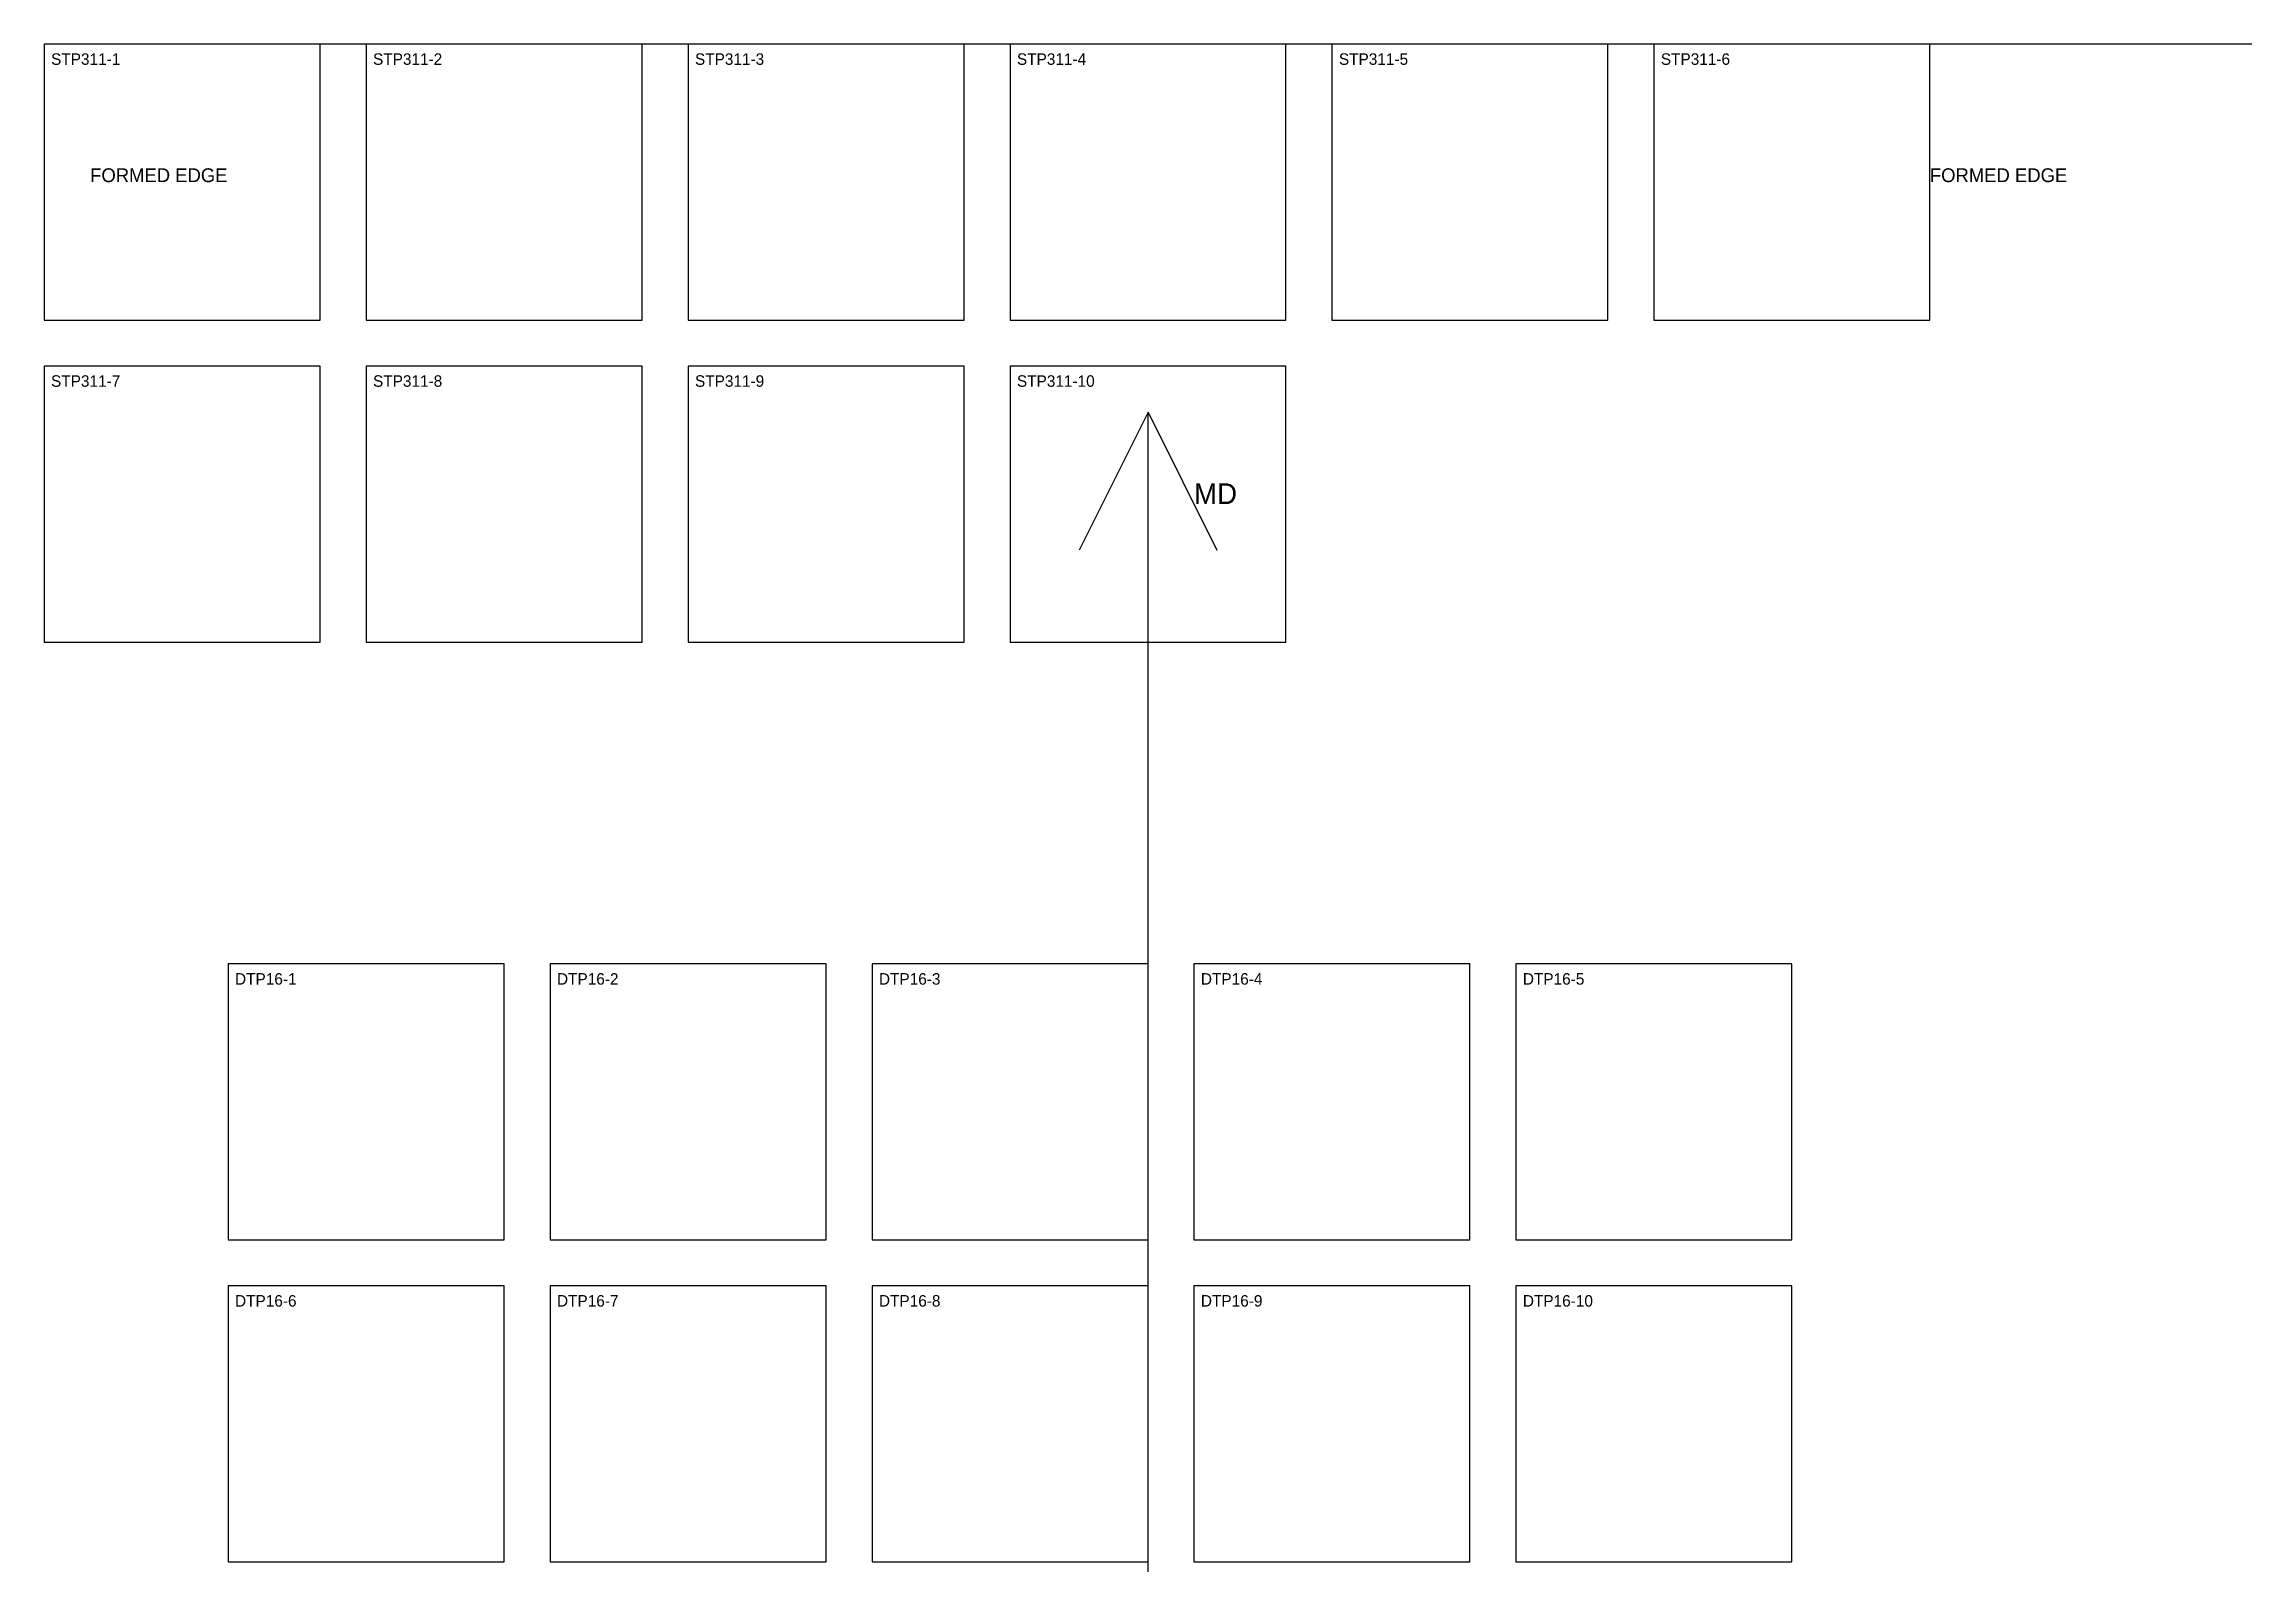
# Model space of a CAD drawing. Header units: inches. Extents: x 0 to 48, y 0 to 96.
# Drawn here: x 0 to 48, y 63 to 96 of the extents above; entities that cross this region are included whole.
import ezdxf

# ---------------------------------------------------------------- set-up
doc = ezdxf.new("R2010")
doc.units = ezdxf.units.IN
for name, color, linetype in [('DTP16', 2, 'CONTINUOUS'), ('LABELS', 3, 'CONTINUOUS'), ('MD_ARROW', 2, 'CONTINUOUS'), ('SHEET', 7, 'CONTINUOUS'), ('STP311', 4, 'CONTINUOUS')]:
    doc.layers.add(name, color=color, linetype=linetype)

msp = doc.modelspace()

# ---------------------------------------------------------------- texts
at = {"layer": 'LABELS'}
for s, height, p in [('STP311-1', 0.25, (0.15, 95.55)), ('STP311-2', 0.25, (7.15, 95.55)), ('STP311-3', 0.25, (14.15, 95.55)), ('STP311-4', 0.25, (21.15, 95.55)), ('STP311-5', 0.25, (28.15, 95.55)), ('STP311-6', 0.25, (35.15, 95.55)), ('FORMED EDGE', 0.3, (1, 93)), ('FORMED EDGE', 0.3, (41, 93)), ('STP311-7', 0.25, (0.15, 88.55)), ('STP311-8', 0.25, (7.15, 88.55)), ('STP311-9', 0.25, (14.15, 88.55)), ('STP311-10', 0.25, (21.15, 88.55)), ('DTP16-1', 0.25, (4.15, 75.55)), ('DTP16-2', 0.25, (11.15, 75.55)), ('DTP16-3', 0.25, (18.15, 75.55)), ('DTP16-4', 0.25, (25.15, 75.55)), ('DTP16-5', 0.25, (32.15, 75.55)), ('DTP16-6', 0.25, (4.15, 68.55)), ('DTP16-7', 0.25, (11.15, 68.55)), ('DTP16-8', 0.25, (18.15, 68.55)), ('DTP16-9', 0.25, (25.15, 68.55)), ('DTP16-10', 0.25, (32.15, 68.55))]:
    msp.add_text(s, height=height, dxfattribs=at).set_placement(p)
at = {"layer": 'MD_ARROW'}
msp.add_text('MD', height=0.45, dxfattribs=at).set_placement((25, 86))

# ---------------------------------------------------------------- linework, layer by layer
at = {"layer": 'DTP16'}
for p, q in [((10, 76), (4, 76)), ((4, 76), (4, 70)), ((10, 70), (10, 76)), ((17, 76), (11, 76)), ((11, 76), (11, 70)), ((17, 70), (17, 76)), ((24, 76), (18, 76)), ((18, 76), (18, 70)), ((24, 70), (24, 76)), ((31, 76), (25, 76)), ((25, 76), (25, 70)), ((31, 70), (31, 76)), ((38, 76), (32, 76)), ((32, 76), (32, 70)), ((38, 70), (38, 76)), ((4, 70), (10, 70)), ((11, 70), (17, 70)), ((18, 70), (24, 70)), ((25, 70), (31, 70)), ((32, 70), (38, 70)), ((10, 69), (4, 69)), ((4, 69), (4, 63)), ((10, 63), (10, 69)), ((17, 69), (11, 69)), ((11, 69), (11, 63)), ((17, 63), (17, 69)), ((24, 69), (18, 69)), ((18, 69), (18, 63)), ((24, 63), (24, 69)), ((31, 69), (25, 69)), ((25, 69), (25, 63)), ((31, 63), (31, 69)), ((38, 69), (32, 69)), ((32, 69), (32, 63)), ((38, 63), (38, 69)), ((4, 63), (10, 63)), ((11, 63), (17, 63)), ((18, 63), (24, 63)), ((25, 63), (31, 63)), ((32, 63), (38, 63))]:
    msp.add_line(p, q, dxfattribs=at)
at = {"layer": 'MD_ARROW'}
for p, q in [((24, 88), (22.5, 85)), ((24, 8), (24, 88)), ((24, 88), (25.5, 85))]:
    msp.add_line(p, q, dxfattribs=at)
at = {"layer": 'SHEET'}
msp.add_line((48, 96), (0, 96), dxfattribs=at)
at = {"layer": 'STP311'}
for p, q in [((6, 96), (0, 96)), ((0, 96), (0, 90)), ((6, 90), (6, 96)), ((13, 96), (7, 96)), ((7, 96), (7, 90)), ((13, 90), (13, 96)), ((20, 96), (14, 96)), ((14, 96), (14, 90)), ((20, 90), (20, 96)), ((27, 96), (21, 96)), ((21, 96), (21, 90)), ((27, 90), (27, 96)), ((34, 96), (28, 96)), ((28, 96), (28, 90)), ((34, 90), (34, 96)), ((41, 96), (35, 96)), ((35, 96), (35, 90)), ((41, 90), (41, 96)), ((0, 90), (6, 90)), ((7, 90), (13, 90)), ((14, 90), (20, 90)), ((21, 90), (27, 90)), ((28, 90), (34, 90)), ((35, 90), (41, 90)), ((6, 89), (0, 89)), ((0, 89), (0, 83)), ((6, 83), (6, 89)), ((13, 89), (7, 89)), ((7, 89), (7, 83)), ((13, 83), (13, 89)), ((20, 89), (14, 89)), ((14, 89), (14, 83)), ((20, 83), (20, 89)), ((27, 89), (21, 89)), ((21, 89), (21, 83)), ((27, 83), (27, 89)), ((0, 83), (6, 83)), ((7, 83), (13, 83)), ((14, 83), (20, 83)), ((21, 83), (27, 83))]:
    msp.add_line(p, q, dxfattribs=at)

msp.set_redraw_order([(e.dxf.handle, doc.entitydb.next_handle()) for e in msp.query("TEXT MTEXT ATTDEF DIMENSION ARC_DIMENSION")])  # texts and dimensions are drawn at this point

doc.saveas('drawing.dxf')
